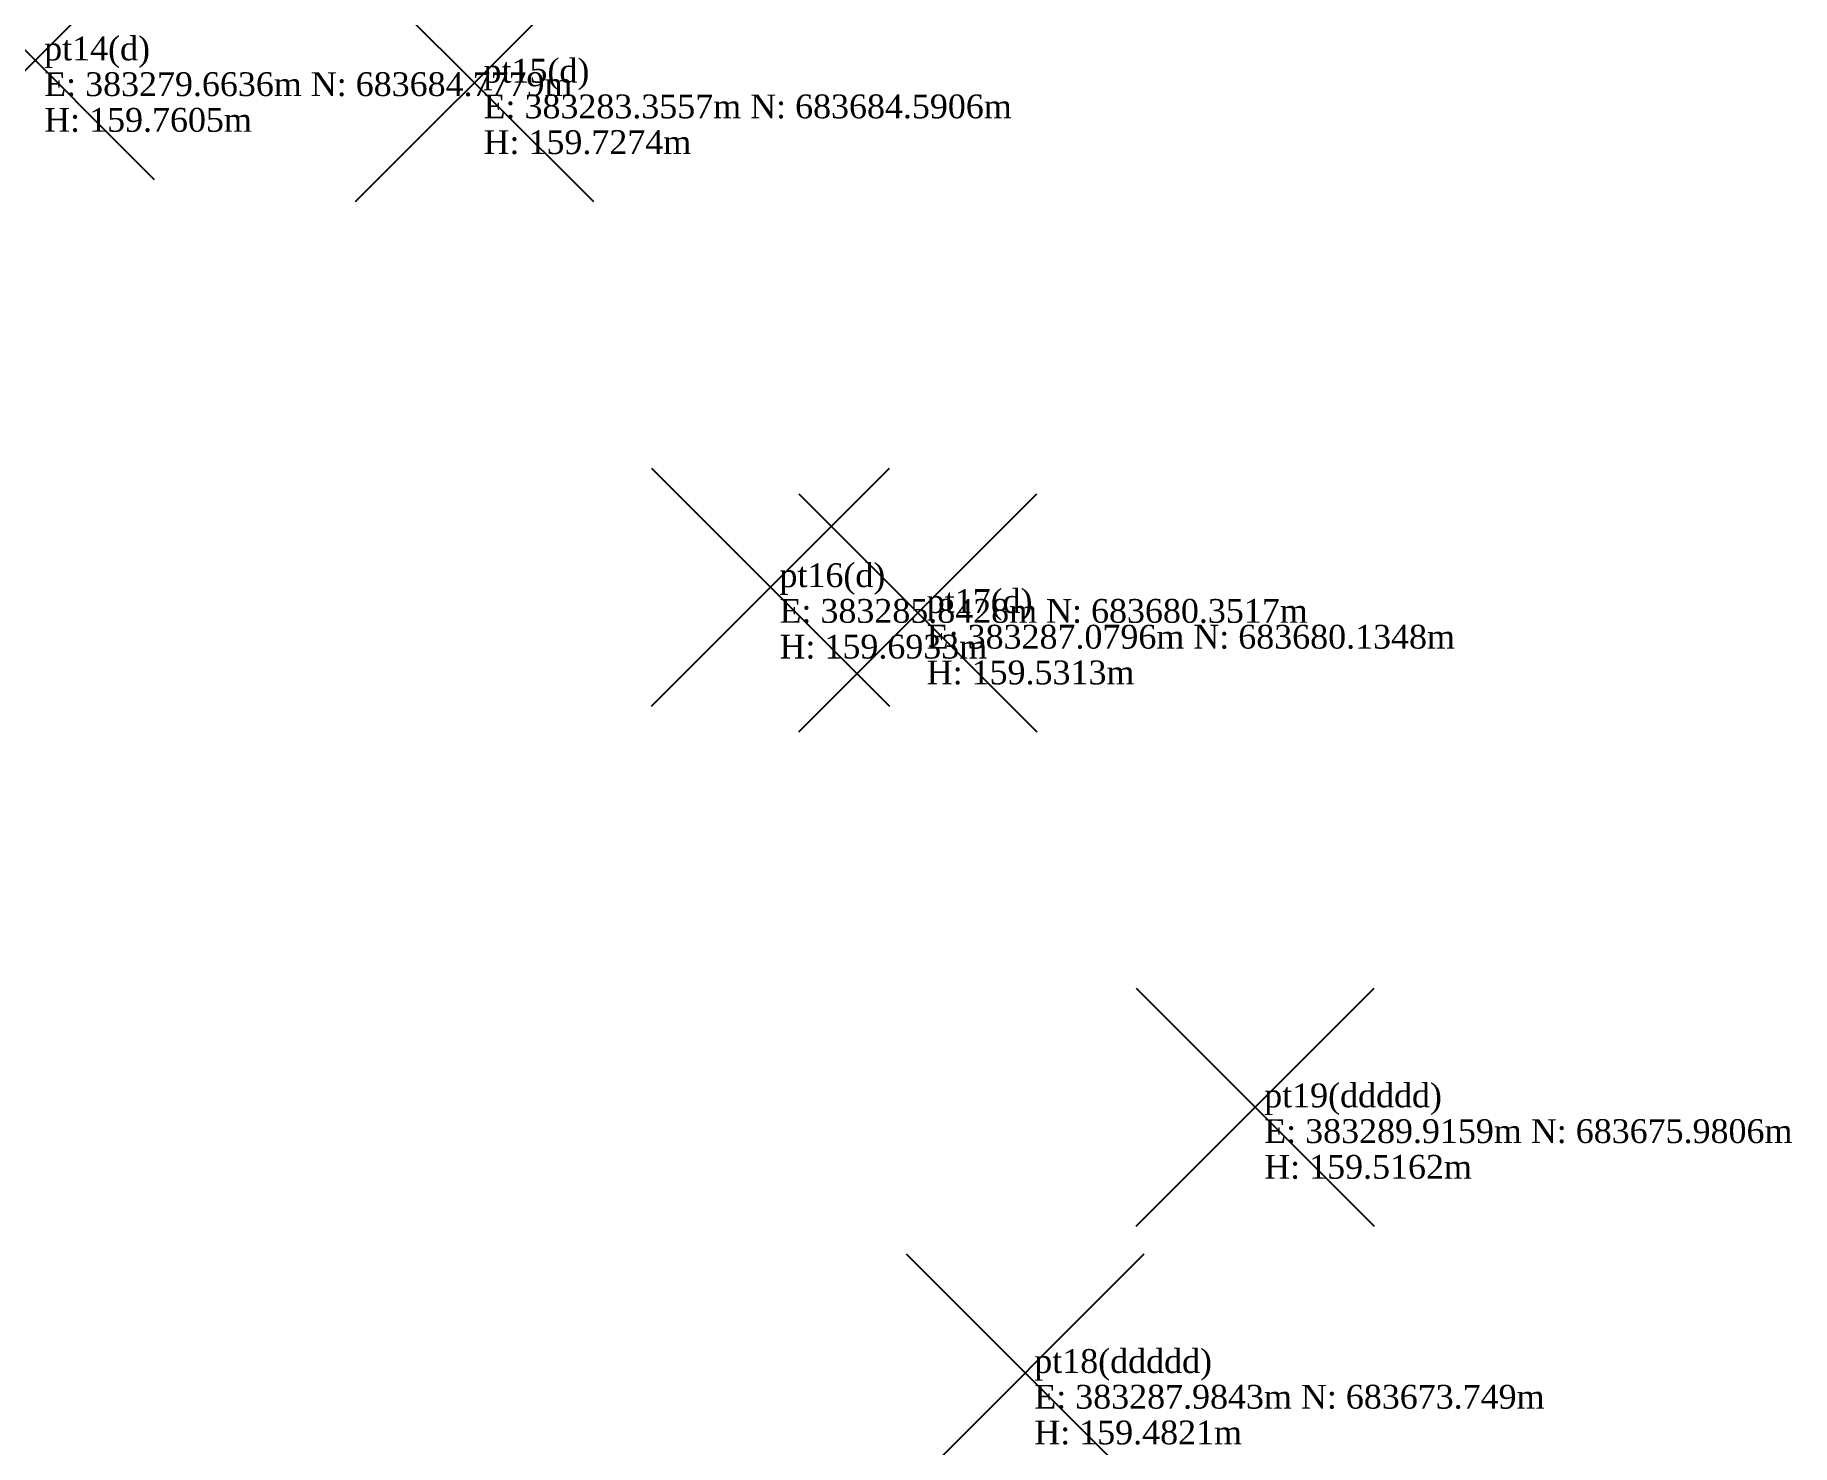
# Model space of a CAD drawing. Header units: millimetres. Extents: x 383225.2 to 383294.4, y 683673.1 to 683761.1.
# Drawn here: x 383279.66 to 383294.43, y 683673.14 to 683684.99 of the extents above; entities that cross this region are included whole.
import ezdxf

# ---------------------------------------------------------------- set-up
doc = ezdxf.new("R2010")
doc.units = ezdxf.units.MM
doc.header["$PDMODE"] = 3
doc.styles.get("Standard").update_dxf_attribs({"font": 'times.ttf'})

msp = doc.modelspace()

# ---------------------------------------------------------------- texts
at = {"layer": 'Survey.td2_Mark'}
for s, p in [(' pt14(d)', (383279.664, 683684.778)), (' pt15(d)', (383283.356, 683684.591)), (' E: 383279.6636m N: 683684.7779m', (383279.664, 683684.478, 159.76)), (' E: 383283.3557m N: 683684.5906m', (383283.356, 683684.291, 159.727)), (' H: 159.7605m', (383279.664, 683684.178, 159.76)), (' H: 159.7274m', (383283.356, 683683.991, 159.727)), (' pt16(d)', (383285.843, 683680.352)), (' pt17(d)', (383287.08, 683680.135)), (' E: 383285.8428m N: 683680.3517m', (383285.843, 683680.052, 159.693)), (' E: 383287.0796m N: 683680.1348m', (383287.08, 683679.835, 159.531)), (' H: 159.6933m', (383285.843, 683679.752, 159.693)), (' H: 159.5313m', (383287.08, 683679.535, 159.531)), (' pt19(ddddd)', (383289.916, 683675.981)), (' E: 383289.9159m N: 683675.9806m', (383289.916, 683675.681, 159.516)), (' H: 159.5162m', (383289.916, 683675.381, 159.516)), (' pt18(ddddd)', (383287.984, 683673.749)), (' E: 383287.9843m N: 683673.749m', (383287.984, 683673.449, 159.482)), (' H: 159.4821m', (383287.984, 683673.149, 159.482))]:
    msp.add_text(s, height=0.2, dxfattribs=at).set_placement(p)

# ---------------------------------------------------------------- linework, layer by layer
at = {"layer": 'Survey.td2'}
for p in [(383279.664, 683684.778, 159.76), (383283.356, 683684.591, 159.727), (383285.843, 683680.352, 159.693), (383287.08, 683680.135, 159.531), (383289.916, 683675.981, 159.516), (383287.984, 683673.749, 159.482)]:
    msp.add_point(p, dxfattribs=at)

msp.set_redraw_order([(e.dxf.handle, doc.entitydb.next_handle()) for e in msp.query("TEXT MTEXT ATTDEF DIMENSION ARC_DIMENSION")])  # texts and dimensions are drawn at this point

doc.saveas('drawing.dxf')
